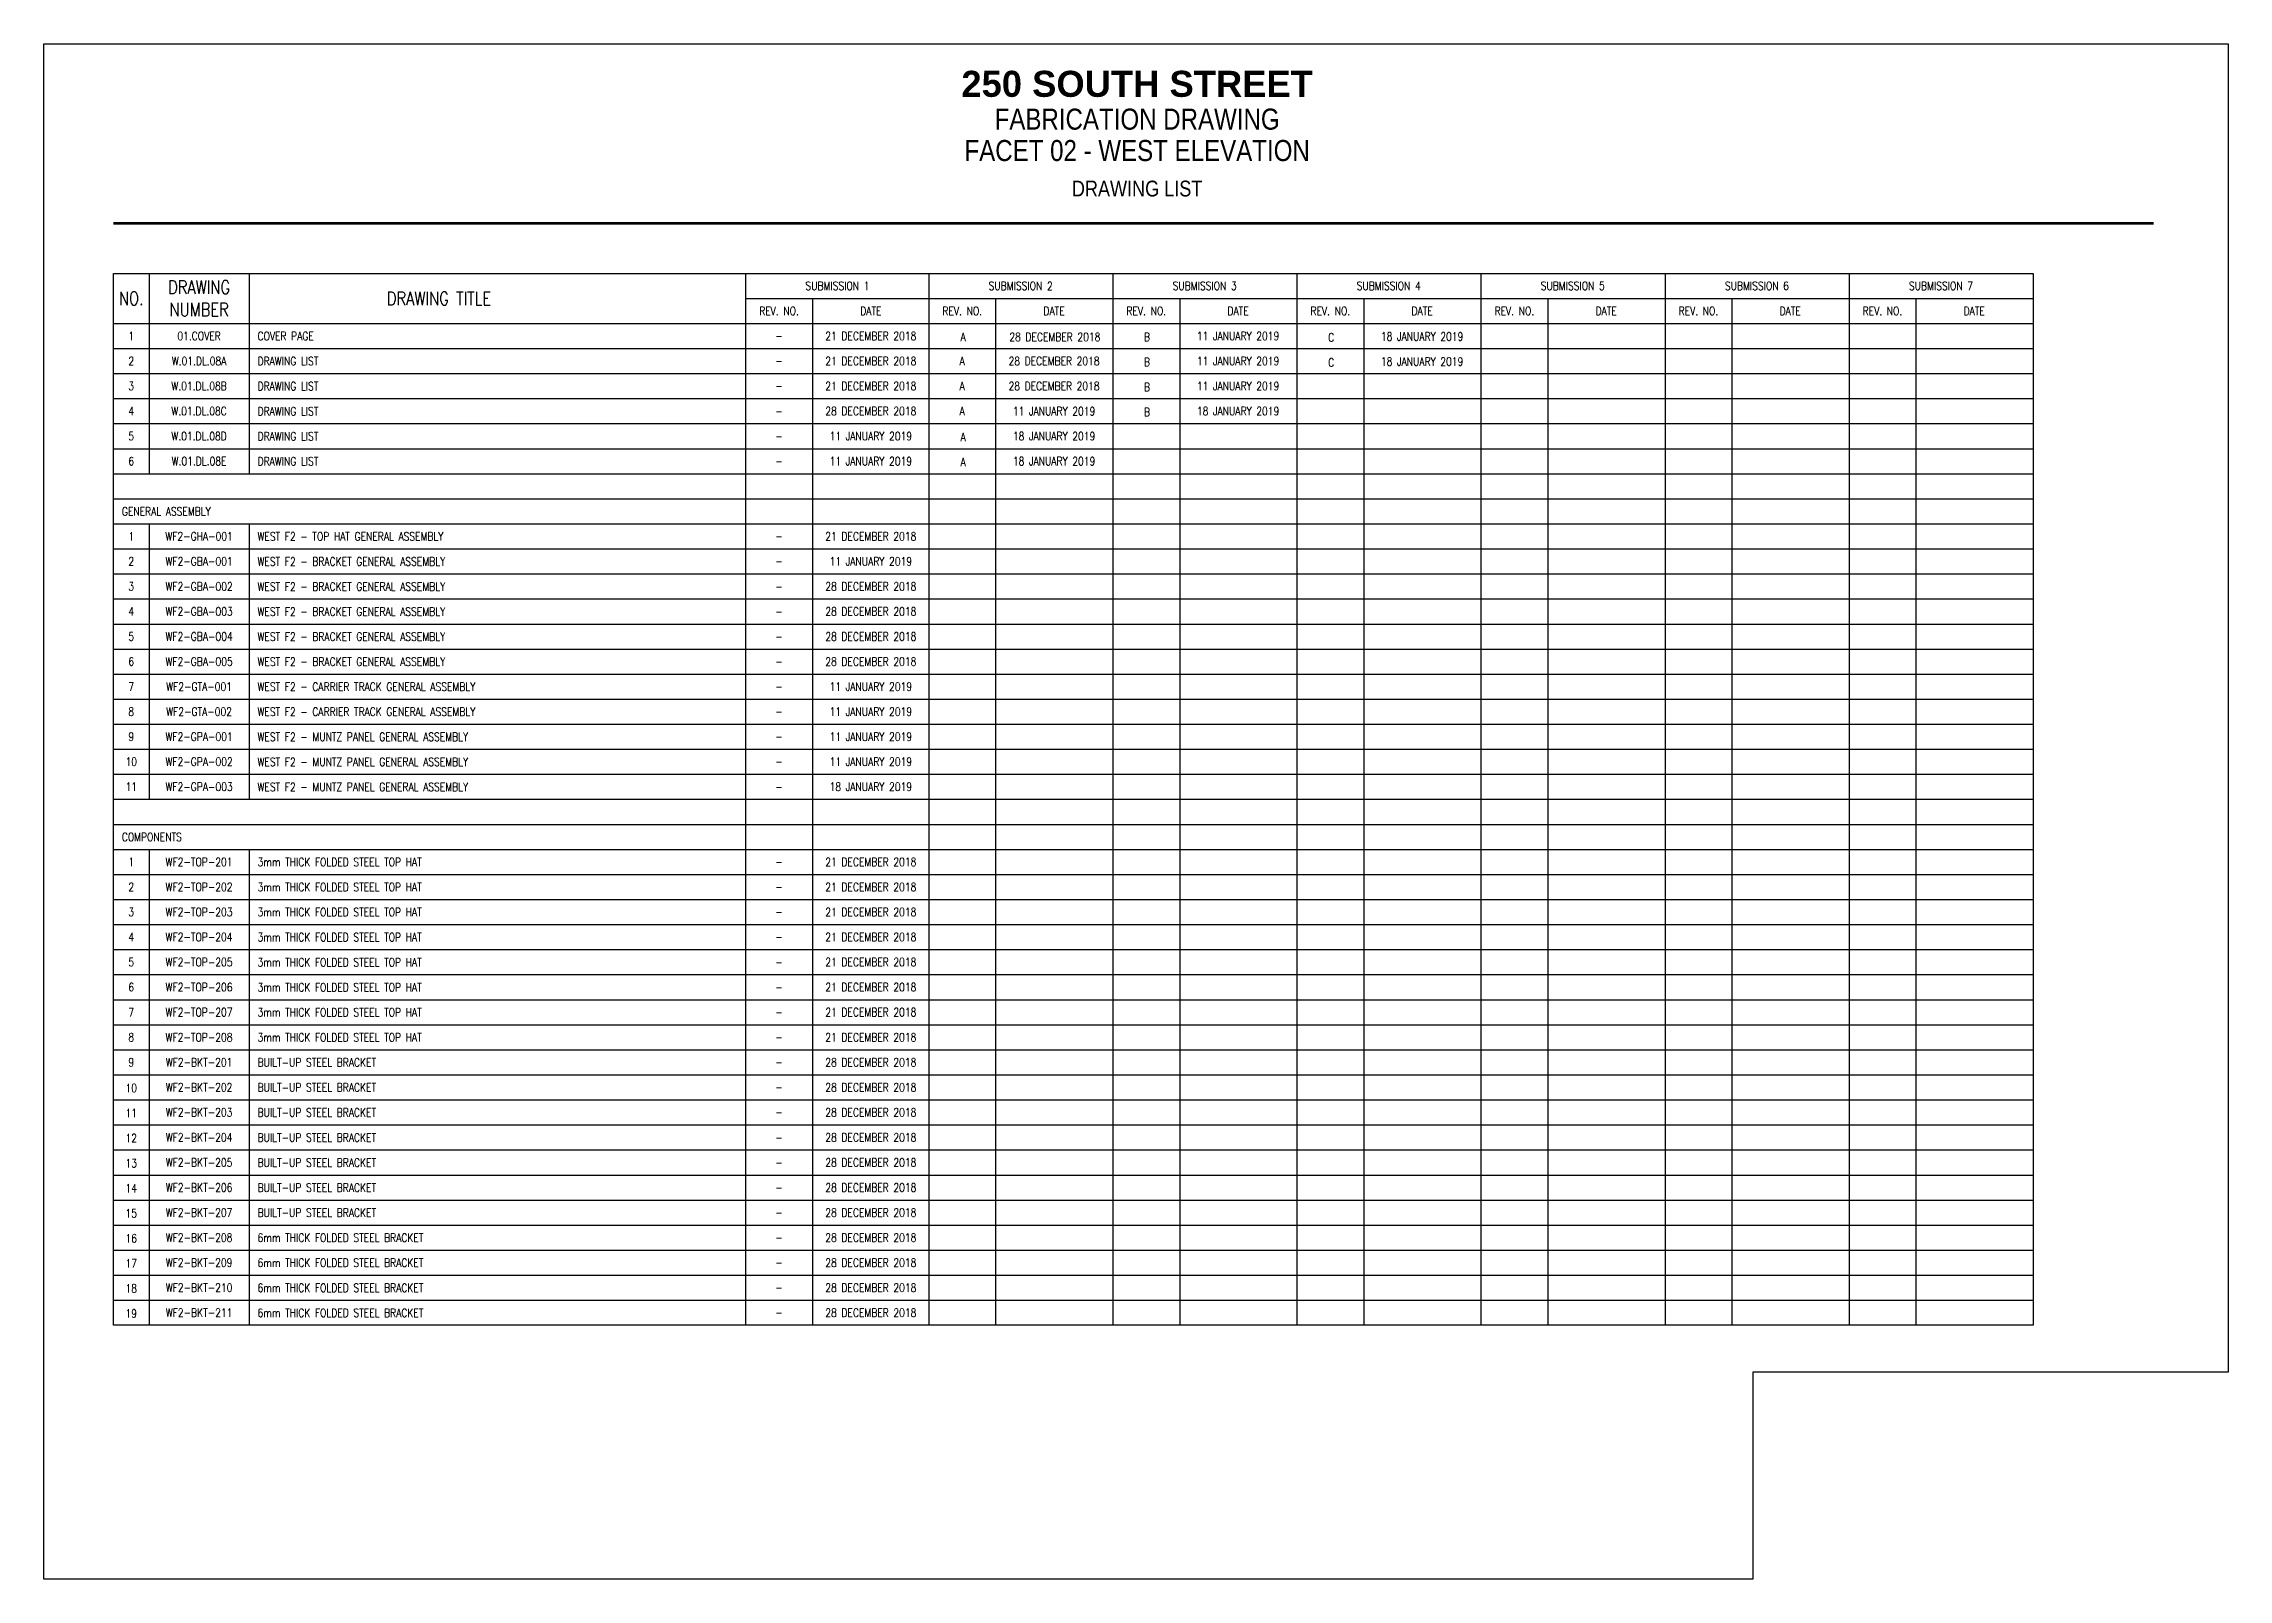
# Model space of a CAD drawing. Header units: inches. Extents: x -144 to 32, y -408 to -385.
# Drawn here: x -143.51 to -110.8, y -407.6 to -384.61 of the extents above; entities that cross this region are included whole.
import ezdxf
from ezdxf.enums import TextEntityAlignment as Align

# ---------------------------------------------------------------- set-up
doc = ezdxf.new("R2010")
doc.units = ezdxf.units.IN
doc.header["$MEASUREMENT"] = 0
doc.layers.get('Defpoints').update_dxf_attribs({"color": 250})
doc.layers.add('Z-SYMB', color=7, linetype='Continuous')
doc.layers.add('Z-TEXT', color=7, linetype='Continuous')
doc.styles.add('ROMANS', font='romans.shx', dxfattribs={"width": 0.8, "bigfont": 'special.shx'})
doc.styles.get("Standard").update_dxf_attribs({"font": 'ARIALN.TTF'})

msp = doc.modelspace()

# ---------------------------------------------------------------- texts
at = {"insert": (-127.138, -385.018), "char_height": 0.38976, "width": 18.05801, "attachment_point": 2}
msp.add_mtext('{\\fArial Greek|b1|i0|c0|p34;250 SOUTH STREET}', dxfattribs=at)
at = {"attachment_point": 2}
for s, insert, char_height in [('FABRICATION DRAWING', (-127.138, -385.584), 0.31496), ('FACET 02 - WEST ELEVATION', (-127.138, -386.054), 0.31496), ('DRAWING LIST', (-127.138, -386.663), 0.23622)]:
    msp.add_mtext(s, dxfattribs=dict(at, insert=insert, char_height=char_height))
at = {"layer": 'Z-TEXT', "style": 'ROMANS', "width": 0.8}
for s, height, p in [('COVER PAGE', 0.1254, (-140.311, -388.99)), ('DRAWING LIST ', 0.12538, (-140.311, -389.365)), ('DRAWING LIST ', 0.12538, (-140.311, -389.74)), ('GENERAL ASSEMBLY', 0.12538, (-142.343, -391.615)), ('WEST F2 - TOP HAT GENERAL ASSEMBLY', 0.12538, (-140.311, -391.99)), ('WEST F2 - BRACKET GENERAL ASSEMBLY', 0.12538, (-140.311, -392.365)), ('WEST F2 - BRACKET GENERAL ASSEMBLY', 0.12538, (-140.311, -392.74)), ('WEST F2 - BRACKET GENERAL ASSEMBLY', 0.12538, (-140.311, -393.115)), ('WEST F2 - BRACKET GENERAL ASSEMBLY', 0.12538, (-140.311, -393.49)), ('WEST F2 - BRACKET GENERAL ASSEMBLY', 0.12538, (-140.311, -393.865)), ('WEST F2 - CARRIER TRACK GENERAL ASSEMBLY', 0.12538, (-140.311, -394.24)), ('WEST F2 - CARRIER TRACK GENERAL ASSEMBLY', 0.12538, (-140.311, -394.615)), ('WEST F2 - MUNTZ PANEL GENERAL ASSEMBLY', 0.12538, (-140.311, -394.99)), ('WEST F2 - MUNTZ PANEL GENERAL ASSEMBLY', 0.12538, (-140.311, -395.365)), ('COMPONENTS', 0.1254, (-142.343, -396.49)), ('3mm THICK FOLDED STEEL TOP HAT', 0.12538, (-140.311, -396.865)), ('3mm THICK FOLDED STEEL TOP HAT', 0.12538, (-140.311, -397.24)), ('3mm THICK FOLDED STEEL TOP HAT', 0.12538, (-140.311, -397.615)), ('3mm THICK FOLDED STEEL TOP HAT', 0.12538, (-140.311, -397.99)), ('3mm THICK FOLDED STEEL TOP HAT', 0.12538, (-140.311, -398.365)), ('3mm THICK FOLDED STEEL TOP HAT', 0.12538, (-140.311, -398.74)), ('3mm THICK FOLDED STEEL TOP HAT', 0.12538, (-140.311, -399.115)), ('3mm THICK FOLDED STEEL TOP HAT', 0.12538, (-140.311, -399.49)), ('BUILT-UP STEEL BRACKET', 0.1254, (-140.311, -399.865)), ('BUILT-UP STEEL BRACKET', 0.1254, (-140.311, -400.24)), ('BUILT-UP STEEL BRACKET', 0.1254, (-140.311, -400.615)), ('BUILT-UP STEEL BRACKET', 0.1254, (-140.311, -400.99)), ('BUILT-UP STEEL BRACKET', 0.1254, (-140.311, -401.365)), ('BUILT-UP STEEL BRACKET', 0.1254, (-140.311, -401.74)), ('BUILT-UP STEEL BRACKET', 0.1254, (-140.311, -402.115)), ('6mm THICK FOLDED STEEL BRACKET', 0.1254, (-140.311, -402.49)), ('6mm THICK FOLDED STEEL BRACKET', 0.1254, (-140.311, -402.865)), ('6mm THICK FOLDED STEEL BRACKET', 0.1254, (-140.311, -403.24)), ('6mm THICK FOLDED STEEL BRACKET', 0.1254, (-140.311, -403.615))]:
    msp.add_text(s, height=height, dxfattribs=at).set_placement(p, align=Align.MIDDLE_LEFT)
at = {"layer": 'Z-TEXT', "color": 1, "style": 'ROMANS', "width": 0.8}
for s, p in [('DRAWING LIST ', (-140.311, -390.115)), ('DRAWING LIST ', (-140.311, -390.49)), ('DRAWING LIST ', (-140.311, -390.865)), ('WEST F2 - MUNTZ PANEL GENERAL ASSEMBLY', (-140.311, -395.74))]:
    msp.add_text(s, height=0.12538, dxfattribs=at).set_placement(p, align=Align.MIDDLE_LEFT)
at = {"layer": 'Z-TEXT', "color": 2, "char_height": 0.2006, "attachment_point": 5, "style": 'ROMANS'}
for s, insert in [('NO.', (-142.202, -388.426)), ('DRAWING \\PNUMBER', (-141.186, -388.426)), ('DRAWING TITLE', (-137.594, -388.426))]:
    msp.add_mtext(s, dxfattribs=dict(at, insert=insert))
at = {"layer": 'Z-TEXT', "attachment_point": 5, "style": 'ROMANS'}
for s, insert, char_height in [('SUBMISSION 1', (-131.626, -388.238), 0.12538), ('SUBMISSION 2', (-128.882, -388.238), 0.12538), ('SUBMISSION 3', (-126.126, -388.238), 0.12538), ('SUBMISSION 4', (-123.37, -388.238), 0.12538), ('SUBMISSION 5', (-120.614, -388.238), 0.12538), ('SUBMISSION 6', (-117.857, -388.238), 0.12538), ('SUBMISSION 7', (-115.101, -388.238), 0.12538), ('REV. NO.', (-132.501, -388.613), 0.1254), ('DATE', (-131.126, -388.613), 0.1254), ('REV. NO.', (-129.757, -388.613), 0.1254), ('DATE', (-128.382, -388.613), 0.1254), ('REV. NO.', (-127.001, -388.613), 0.1254), ('DATE', (-125.626, -388.613), 0.1254), ('REV. NO.', (-124.245, -388.613), 0.1254), ('DATE', (-122.87, -388.613), 0.1254), ('REV. NO.', (-121.489, -388.613), 0.1254), ('DATE', (-120.114, -388.613), 0.1254), ('REV. NO.', (-118.732, -388.613), 0.1254), ('DATE', (-117.357, -388.613), 0.1254), ('REV. NO.', (-115.976, -388.613), 0.1254), ('DATE', (-114.601, -388.613), 0.1254), ('1', (-142.202, -388.988), 0.125), ('01.COVER', (-141.186, -388.988), 0.1254), ('-', (-132.501, -388.988), 0.125), ('21 DECEMBER 2018', (-131.126, -388.988), 0.12538), ('A', (-129.745, -389.002), 0.125), ('28 DECEMBER 2018', (-128.37, -389.002), 0.12538), ('B', (-126.989, -389.002), 0.125), ('11 JANUARY 2019', (-125.626, -388.988), 0.12538), ('2', (-142.202, -389.363), 0.125), ('W.01.DL.08A', (-141.186, -389.363), 0.12538), ('21 DECEMBER 2018', (-131.126, -389.363), 0.12538), ('A', (-129.757, -389.363), 0.125), ('28 DECEMBER 2018', (-128.382, -389.363), 0.12538), ('B', (-126.989, -389.377), 0.125), ('11 JANUARY 2019', (-125.626, -389.363), 0.12538), ('-', (-132.501, -389.363), 0.125), ('3', (-142.202, -389.738), 0.125), ('W.01.DL.08B', (-141.186, -389.738), 0.12538), ('-', (-132.501, -389.738), 0.125), ('21 DECEMBER 2018', (-131.126, -389.738), 0.12538), ('A', (-129.757, -389.738), 0.125), ('28 DECEMBER 2018', (-128.382, -389.738), 0.12538), ('B', (-126.989, -389.752), 0.125), ('11 JANUARY 2019', (-125.626, -389.738), 0.12538), ('-', (-132.501, -390.113), 0.125), ('28 DECEMBER 2018', (-131.126, -390.113), 0.12538), ('A', (-129.757, -390.113), 0.125), ('11 JANUARY 2019', (-128.382, -390.114), 0.12538), ('-', (-132.501, -390.488), 0.125), ('11 JANUARY 2019', (-131.126, -390.488), 0.12538), ('-', (-132.501, -390.863), 0.125), ('11 JANUARY 2019', (-131.126, -390.863), 0.12538), ('1', (-142.202, -391.988), 0.125), ('WF2-GHA-001', (-141.186, -391.988), 0.12538), ('21 DECEMBER 2018', (-131.126, -391.988), 0.12538), ('-', (-132.501, -391.988), 0.125), ('2', (-142.202, -392.363), 0.125), ('WF2-GBA-001', (-141.186, -392.363), 0.12538), ('-', (-132.501, -392.363), 0.125), ('11 JANUARY 2019', (-131.126, -392.363), 0.12538), ('3', (-142.202, -392.738), 0.125), ('WF2-GBA-002', (-141.186, -392.738), 0.12538), ('-', (-132.501, -392.738), 0.125), ('28 DECEMBER 2018', (-131.126, -392.738), 0.12538), ('4', (-142.202, -393.113), 0.125), ('WF2-GBA-003', (-141.186, -393.113), 0.12538), ('-', (-132.501, -393.113), 0.125), ('28 DECEMBER 2018', (-131.126, -393.113), 0.12538), ('5', (-142.202, -393.488), 0.125), ('WF2-GBA-004', (-141.186, -393.488), 0.12538), ('-', (-132.501, -393.488), 0.125), ('28 DECEMBER 2018', (-131.126, -393.488), 0.12538), ('6', (-142.202, -393.863), 0.125), ('WF2-GBA-005', (-141.186, -393.863), 0.12538), ('-', (-132.501, -393.863), 0.125), ('28 DECEMBER 2018', (-131.126, -393.863), 0.12538), ('7', (-142.202, -394.238), 0.125), ('WF2-GTA-001', (-141.186, -394.238), 0.12538), ('11 JANUARY 2019', (-131.126, -394.238), 0.12538), ('8', (-142.202, -394.613), 0.125), ('WF2-GTA-002', (-141.186, -394.613), 0.12538), ('-', (-132.501, -394.238), 0.125), ('11 JANUARY 2019', (-131.126, -394.613), 0.12538), ('-', (-132.501, -394.613), 0.125), ('9', (-142.202, -394.988), 0.125), ('WF2-GPA-001', (-141.186, -394.988), 0.12538), ('-', (-132.501, -394.988), 0.125), ('11 JANUARY 2019', (-131.126, -394.988), 0.12538), ('10', (-142.202, -395.363), 0.1254), ('WF2-GPA-002', (-141.186, -395.363), 0.12538), ('-', (-132.501, -395.363), 0.125), ('11 JANUARY 2019', (-131.126, -395.363), 0.12538), ('1', (-142.202, -396.863), 0.125), ('WF2-TOP-201', (-141.186, -396.863), 0.1254), ('21 DECEMBER 2018', (-131.126, -396.863), 0.12538), ('2', (-142.202, -397.238), 0.125), ('WF2-TOP-202', (-141.186, -397.238), 0.1254), ('-', (-132.501, -396.863), 0.125), ('21 DECEMBER 2018', (-131.126, -397.238), 0.12538), ('-', (-132.501, -397.238), 0.125), ('3', (-142.202, -397.613), 0.125), ('WF2-TOP-203', (-141.186, -397.613), 0.1254), ('-', (-132.501, -397.613), 0.125), ('21 DECEMBER 2018', (-131.126, -397.613), 0.12538), ('4', (-142.202, -397.988), 0.125), ('WF2-TOP-204', (-141.186, -397.988), 0.1254), ('-', (-132.501, -397.988), 0.125), ('21 DECEMBER 2018', (-131.126, -397.988), 0.12538), ('5', (-142.202, -398.363), 0.125), ('WF2-TOP-205', (-141.186, -398.363), 0.1254), ('-', (-132.501, -398.363), 0.125), ('21 DECEMBER 2018', (-131.126, -398.363), 0.12538), ('6', (-142.202, -398.738), 0.125), ('WF2-TOP-206', (-141.186, -398.738), 0.1254), ('-', (-132.501, -398.738), 0.125), ('21 DECEMBER 2018', (-131.126, -398.738), 0.12538), ('7', (-142.202, -399.113), 0.125), ('WF2-TOP-207', (-141.186, -399.113), 0.1254), ('-', (-132.501, -399.113), 0.125), ('21 DECEMBER 2018', (-131.126, -399.113), 0.12538), ('8', (-142.202, -399.488), 0.125), ('WF2-TOP-208', (-141.186, -399.488), 0.1254), ('21 DECEMBER 2018', (-131.126, -399.488), 0.12538), ('-', (-132.501, -399.488), 0.125), ('9', (-142.202, -399.863), 0.125), ('WF2-BKT-201', (-141.186, -399.863), 0.1254), ('-', (-132.501, -399.863), 0.125), ('28 DECEMBER 2018', (-131.126, -399.863), 0.1254), ('10', (-142.203, -400.249), 0.1254), ('WF2-BKT-202', (-141.186, -400.238), 0.1254), ('-', (-132.501, -400.238), 0.125), ('28 DECEMBER 2018', (-131.126, -400.238), 0.1254), ('11', (-142.203, -400.624), 0.1254), ('WF2-BKT-203', (-141.186, -400.613), 0.1254), ('-', (-132.501, -400.613), 0.125), ('28 DECEMBER 2018', (-131.126, -400.613), 0.1254), ('12', (-142.203, -400.999), 0.1254), ('WF2-BKT-204', (-141.186, -400.988), 0.1254), ('-', (-132.501, -400.988), 0.125), ('28 DECEMBER 2018', (-131.126, -400.988), 0.1254), ('13', (-142.203, -401.374), 0.1254), ('WF2-BKT-205', (-141.186, -401.363), 0.1254), ('-', (-132.501, -401.363), 0.125), ('28 DECEMBER 2018', (-131.126, -401.363), 0.1254), ('14', (-142.203, -401.749), 0.1254), ('WF2-BKT-206', (-141.186, -401.738), 0.1254), ('-', (-132.501, -401.738), 0.125), ('28 DECEMBER 2018', (-131.126, -401.738), 0.1254), ('15', (-142.203, -402.124), 0.1254), ('WF2-BKT-207', (-141.186, -402.113), 0.1254), ('28 DECEMBER 2018', (-131.126, -402.113), 0.1254), ('-', (-132.501, -402.113), 0.125), ('16', (-142.203, -402.499), 0.1254), ('WF2-BKT-208', (-141.186, -402.488), 0.1254), ('-', (-132.501, -402.488), 0.125), ('28 DECEMBER 2018', (-131.126, -402.488), 0.1254), ('17', (-142.203, -402.874), 0.1254), ('WF2-BKT-209', (-141.186, -402.863), 0.1254), ('-', (-132.501, -402.863), 0.125), ('28 DECEMBER 2018', (-131.126, -402.863), 0.1254), ('18', (-142.203, -403.249), 0.1254), ('WF2-BKT-210', (-141.186, -403.238), 0.1254), ('-', (-132.501, -403.238), 0.125), ('28 DECEMBER 2018', (-131.126, -403.238), 0.1254), ('19', (-142.203, -403.624), 0.1254), ('WF2-BKT-211', (-141.186, -403.613), 0.1254), ('-', (-132.501, -403.613), 0.125), ('28 DECEMBER 2018', (-131.126, -403.613), 0.1254)]:
    msp.add_mtext(s, dxfattribs=dict(at, insert=insert, char_height=char_height))
at = {"layer": 'Z-TEXT', "color": 1, "attachment_point": 5, "style": 'ROMANS'}
for s, insert, char_height in [('C', (-124.232, -389.01), 0.125), ('18 JANUARY 2019', (-122.87, -388.996), 0.12538), ('C', (-124.232, -389.385), 0.125), ('18 JANUARY 2019', (-122.87, -389.371), 0.12538), ('4', (-142.202, -390.113), 0.125), ('W.01.DL.08C', (-141.186, -390.113), 0.12538), ('B', (-126.989, -390.127), 0.125), ('18 JANUARY 2019', (-125.626, -390.113), 0.12538), ('5', (-142.202, -390.488), 0.125), ('W.01.DL.08D', (-141.186, -390.488), 0.12538), ('A', (-129.745, -390.502), 0.125), ('18 JANUARY 2019', (-128.382, -390.488), 0.12538), ('6', (-142.202, -390.863), 0.125), ('W.01.DL.08E', (-141.186, -390.863), 0.12538), ('A', (-129.745, -390.877), 0.125), ('18 JANUARY 2019', (-128.382, -390.863), 0.12538), ('11', (-142.202, -395.738), 0.1254), ('WF2-GPA-003', (-141.186, -395.738), 0.12538), ('-', (-132.501, -395.738), 0.125), ('18 JANUARY 2019', (-131.126, -395.738), 0.12538)]:
    msp.add_mtext(s, dxfattribs=dict(at, insert=insert, char_height=char_height))

# ---------------------------------------------------------------- linework, layer by layer
msp.add_lwpolyline([(-142.468, -387.301, 0.0394, 0.0394, 0), (-111.916, -387.301, 0, 0, 0)], format="xyseb")
for points in [[(-142.468, -389.176), (-113.72, -389.176)], [(-142.468, -389.551), (-113.72, -389.551)], [(-142.468, -389.551), (-127.501, -389.551)], [(-142.468, -389.551), (-127.501, -389.551)], [(-142.468, -389.926), (-113.72, -389.926)], [(-142.468, -390.301), (-113.72, -390.301)], [(-142.468, -390.676), (-113.72, -390.676)], [(-142.468, -391.426), (-113.72, -391.426)], [(-142.468, -391.426), (-113.72, -391.426)], [(-142.468, -392.176), (-113.72, -392.176)], [(-142.468, -392.551), (-113.72, -392.551)], [(-142.468, -392.926), (-113.72, -392.926)], [(-142.468, -393.301), (-113.72, -393.301)], [(-142.468, -393.301), (-113.72, -393.301)], [(-142.468, -393.676), (-113.72, -393.676)], [(-142.468, -394.051), (-113.72, -394.051)], [(-142.468, -394.426), (-113.72, -394.426)], [(-142.468, -394.801), (-113.72, -394.801)], [(-142.468, -395.176), (-113.72, -395.176)], [(-142.468, -395.551), (-113.72, -395.551)], [(-142.468, -395.926), (-113.72, -395.926)], [(-142.468, -396.301), (-113.72, -396.301)], [(-142.468, -397.051), (-113.72, -397.051)], [(-142.468, -397.426), (-113.72, -397.426)], [(-142.468, -397.801), (-113.72, -397.801)], [(-142.468, -398.176), (-113.72, -398.176)], [(-142.468, -398.551), (-113.72, -398.551)], [(-142.468, -398.926), (-113.72, -398.926)], [(-142.468, -399.301), (-113.72, -399.301)], [(-142.468, -399.676), (-113.72, -399.676)], [(-142.468, -400.051), (-113.72, -400.051)], [(-142.468, -400.426), (-113.72, -400.426)], [(-142.468, -400.801), (-113.72, -400.801)], [(-142.468, -401.176), (-113.72, -401.176)], [(-142.468, -401.551), (-113.72, -401.551)], [(-142.468, -401.926), (-113.72, -401.926)], [(-142.468, -402.301), (-113.72, -402.301)], [(-142.468, -402.676), (-113.72, -402.676)], [(-142.468, -403.051), (-113.72, -403.051)], [(-142.468, -403.426), (-113.72, -403.426)]]:
    msp.add_lwpolyline(points)
at = {"layer": 'Defpoints'}
msp.add_lwpolyline([(-143.513, -384.612), (-110.797, -384.612), (-110.797, -404.504), (-117.919, -404.504), (-117.919, -407.604), (-143.513, -407.604)], close=True, dxfattribs=at)
at = {"layer": 'Z-SYMB', "color": 1}
for p, q in [((-141.936, -391.801), (-141.936, -395.926)), ((-140.436, -391.801), (-140.436, -395.926))]:
    msp.add_line(p, q, dxfattribs=at)
at = {"layer": 'Z-SYMB', "color": 5}
msp.add_lwpolyline([(-142.468, -388.051), (-113.72, -388.051), (-113.72, -403.801), (-142.468, -403.801)], close=True, dxfattribs=at)
at = {"layer": 'Z-SYMB', "color": 1}
for points in [[(-141.936, -388.051), (-141.936, -391.051)], [(-140.436, -388.051), (-140.436, -391.051)], [(-142.468, -391.051), (-113.72, -391.051)], [(-142.468, -391.426), (-113.72, -391.426)], [(-142.468, -391.801), (-113.72, -391.801)], [(-142.468, -395.926), (-113.72, -395.926)], [(-142.468, -395.926), (-113.72, -395.926)], [(-142.468, -396.301), (-113.72, -396.301)], [(-142.468, -396.301), (-113.72, -396.301)], [(-142.468, -396.676), (-113.72, -396.676)], [(-141.936, -396.676), (-141.936, -403.801)], [(-140.436, -396.676), (-140.436, -403.801)]]:
    msp.add_lwpolyline(points, dxfattribs=at)
at = {"layer": 'Z-SYMB', "color": 5}
for points in [[(-133.001, -388.051), (-133.001, -403.801)], [(-130.257, -388.051), (-130.257, -403.801)], [(-127.501, -388.051), (-127.501, -403.801)], [(-124.745, -388.051), (-124.745, -403.801)], [(-121.989, -388.051), (-121.989, -403.801)], [(-119.232, -388.051), (-119.232, -403.801)], [(-116.476, -388.051), (-116.476, -403.801)], [(-142.468, -388.801), (-113.72, -388.801)]]:
    msp.add_lwpolyline(points, dxfattribs=at)
at = {"layer": 'Z-SYMB', "color": 2}
for points in [[(-133.001, -388.426), (-113.72, -388.426)], [(-132.001, -388.426), (-132.001, -403.801)], [(-129.257, -388.426), (-129.257, -403.801)], [(-126.501, -388.426), (-126.501, -403.801)], [(-123.745, -388.426), (-123.745, -403.801)], [(-120.989, -388.426), (-120.989, -403.801)], [(-118.232, -388.426), (-118.232, -403.801)], [(-115.476, -388.426), (-115.476, -403.801)]]:
    msp.add_lwpolyline(points, dxfattribs=at)

msp.set_redraw_order([(e.dxf.handle, doc.entitydb.next_handle()) for e in msp.query("TEXT MTEXT ATTDEF DIMENSION ARC_DIMENSION")])  # texts and dimensions are drawn at this point

doc.saveas('drawing.dxf')
